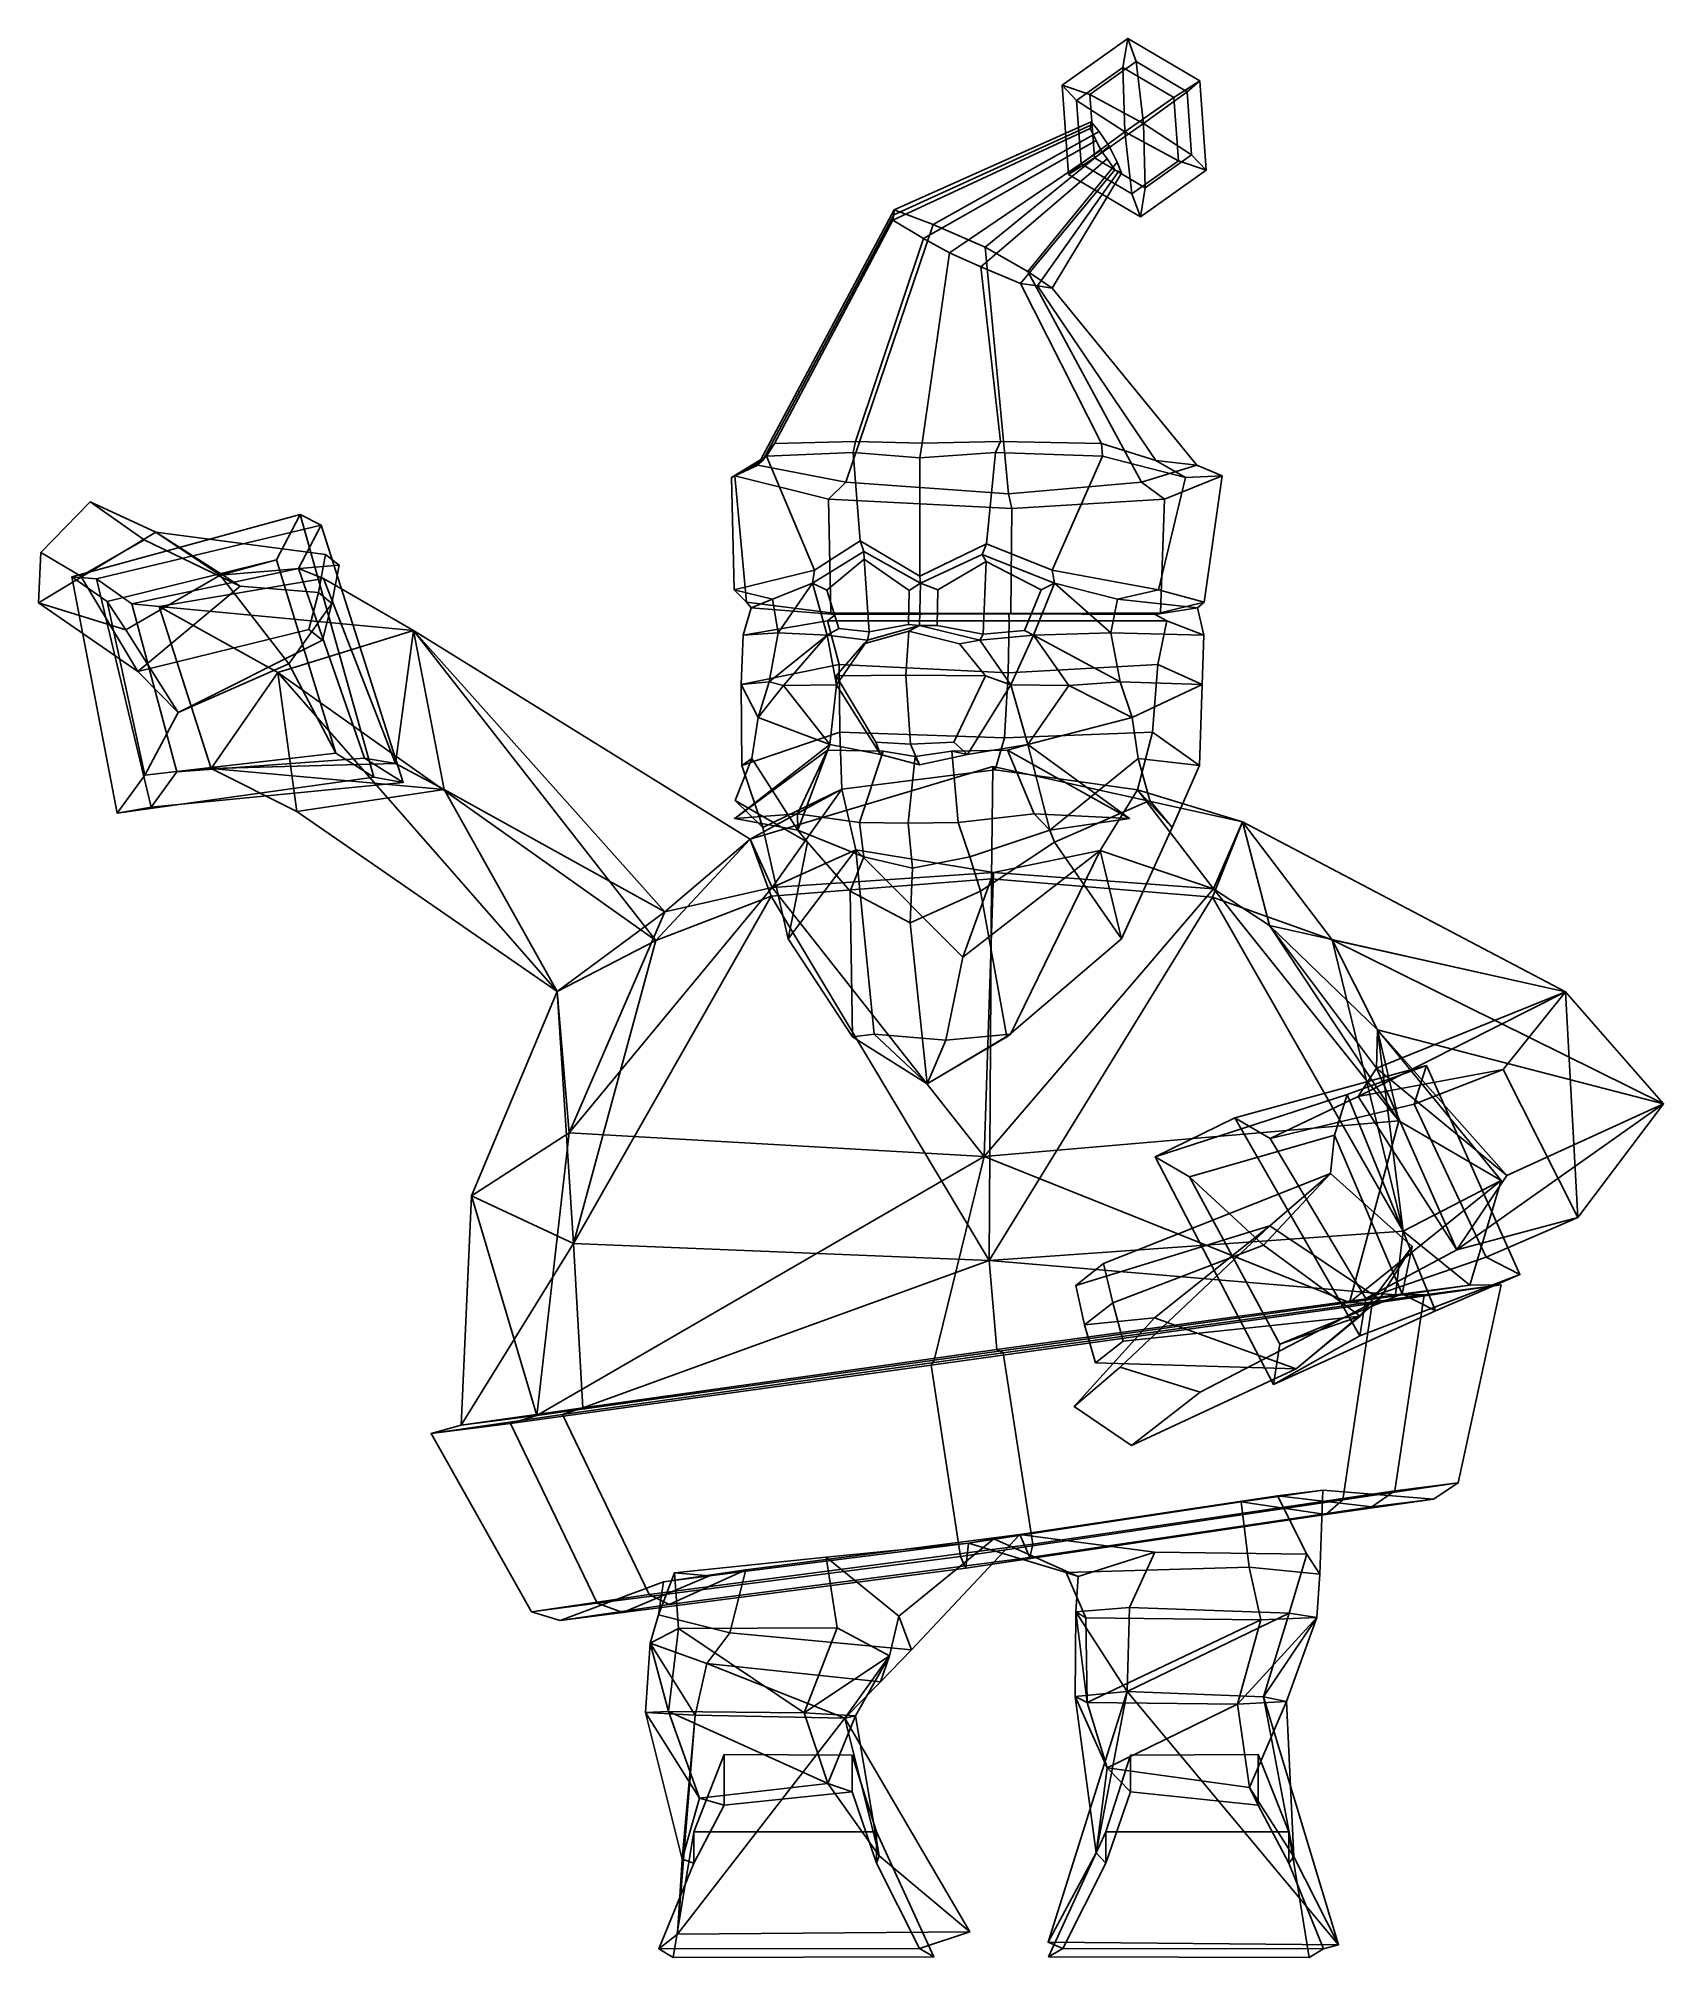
# Model space of a CAD drawing. Extents: x -251 to 174, y -153 to 348.
import ezdxf

# ---------------------------------------------------------------- set-up
doc = ezdxf.new("R2010")
doc.units = 0

msp = doc.modelspace()

# ---------------------------------------------------------------- linework, layer by layer
for p in [(-68.885201, 144.288254, 84.711647), (34.147015, 144.288254, 106.362289)]:
    msp.add_point(p)
for points in [[(16.60026, 335.688568, 54.232018), (20.367523, 331.656921, 68.782089), (32.472191, 340.27594, 70.689133), (33.718914, 347.877747, 56.928993)], [(16.60026, 335.688568, 54.232018), (33.718914, 347.877747, 56.928993), (35.939133, 341.829742, 42.638439), (23.834465, 333.210693, 40.731392)], [(32.472191, 340.27594, 70.689133), (45.752136, 332.418335, 71.955933), (52.499546, 336.76535, 58.720512), (33.718914, 347.877747, 56.928993)], [(35.939133, 341.829742, 42.638439), (33.718914, 347.877747, 56.928993), (52.499546, 336.76535, 58.720512), (49.219082, 333.972107, 43.905239)], [(23.834465, 333.210693, 40.731392), (35.939133, 341.829742, 42.638439), (37.83239, 325.674896, 36.188686)], [(37.83239, 325.674896, 36.188686), (35.939133, 341.829742, 42.638439), (49.219082, 333.972107, 43.905239)], [(18.262318, 312.387024, 53.326569), (21.542753, 315.180237, 68.141838), (20.367523, 331.656921, 68.782089), (16.60026, 335.688568, 54.232018)], [(18.262318, 312.387024, 53.326569), (16.60026, 335.688568, 54.232018), (23.834465, 333.210693, 40.731392), (25.009697, 316.734009, 40.091145)], [(20.367523, 331.656921, 68.782089), (32.92939, 323.477448, 75.858376), (32.472191, 340.27594, 70.689133)], [(32.92939, 323.477448, 75.858376), (45.752136, 332.418335, 71.955933), (32.472191, 340.27594, 70.689133)], [(46.927338, 315.941589, 71.315674), (54.161575, 313.463776, 57.815063), (52.499546, 336.76535, 58.720512), (45.752136, 332.418335, 71.955933)], [(50.394279, 317.495361, 43.264984), (49.219082, 333.972107, 43.905239), (52.499546, 336.76535, 58.720512), (54.161575, 313.463776, 57.815063)], [(21.542753, 315.180237, 68.141838), (32.92939, 323.477448, 75.858376), (20.367523, 331.656921, 68.782089)], [(25.009697, 316.734009, 40.091145), (23.834465, 333.210693, 40.731392), (37.83239, 325.674896, 36.188686)], [(32.92939, 323.477448, 75.858376), (46.927338, 315.941589, 71.315674), (45.752136, 332.418335, 71.955933)], [(37.83239, 325.674896, 36.188686), (49.219082, 333.972107, 43.905239), (50.394279, 317.495361, 43.264984)], [(24.102413, 325.256683, 56.702782), (24.18375, 326.074646, 53.20768), (-27.282274, 303.105438, 38.76656), (-27.31797, 301.8508, 50.221516)], [(24.18375, 326.074646, 53.20768), (26.213503, 323.591064, 49.875671), (-17.099512, 299.306641, 29.203596), (-27.282274, 303.105438, 38.76656)], [(25.009697, 316.734009, 40.091145), (37.83239, 325.674896, 36.188686), (38.289616, 308.876343, 41.357941)], [(38.289616, 308.876343, 41.357941), (37.83239, 325.674896, 36.188686), (50.394279, 317.495361, 43.264984)], [(23.947805, 324.333191, 61.033344), (24.102413, 325.256683, 56.702782), (-27.31797, 301.8508, 50.221516), (-27.641996, 300.433929, 64.377243)], [(25.453449, 321.223785, 63.204411), (23.947805, 324.333191, 61.033344), (-27.641996, 300.433929, 64.377243), (-19.574299, 295.673004, 72.574875)], [(26.728287, 318.742218, 64.488617), (25.453449, 321.223785, 63.204411), (-19.574299, 295.673004, 72.574875), (-12.804711, 291.873779, 77.69101)], [(26.213503, 323.591064, 49.875671), (28.882095, 319.727509, 47.687321), (-3.469166, 293.394836, 23.851627), (-17.099512, 299.306641, 29.203596)], [(21.542753, 315.180237, 68.141838), (34.82267, 307.32254, 69.40863), (32.92939, 323.477448, 75.858376)], [(34.82267, 307.32254, 69.40863), (46.927338, 315.941589, 71.315674), (32.92939, 323.477448, 75.858376)], [(26.728287, 318.742218, 64.488617), (-12.804711, 291.873779, 77.69101), (-4.676952, 288.295868, 74.974411), (28.316483, 316.404053, 63.328506)], [(28.316483, 316.404053, 63.328506), (-4.676952, 288.295868, 74.974411), (5.717985, 283.914124, 69.750587), (30.359058, 313.540253, 61.311234)], [(30.963217, 315.595215, 50.081543), (7.614894, 287.068115, 33.184387), (-3.469166, 293.394836, 23.851627), (28.882095, 319.727509, 47.687321)], [(32.121017, 312.712738, 53.551716), (14.018085, 282.653564, 45.418877), (7.614894, 287.068115, 33.184387), (30.963217, 315.595215, 50.081543)], [(18.262318, 312.387024, 53.326569), (25.009697, 316.734009, 40.091145), (38.289616, 308.876343, 41.357941), (37.042923, 301.274597, 55.118084)], [(37.042923, 301.274597, 55.118084), (54.161575, 313.463776, 57.815063), (46.927338, 315.941589, 71.315674), (34.82267, 307.32254, 69.40863)], [(37.042923, 301.274597, 55.118084), (38.289616, 308.876343, 41.357941), (50.394279, 317.495361, 43.264984), (54.161575, 313.463776, 57.815063)], [(30.359058, 313.540253, 61.311234), (5.717985, 283.914124, 69.750587), (10.187278, 283.278229, 56.262554), (31.310318, 313.12262, 57.015202)], [(31.310318, 313.12262, 57.015202), (10.187278, 283.278229, 56.262554), (14.018085, 282.653564, 45.418877), (32.121017, 312.712738, 53.551716)], [(18.262318, 312.387024, 53.326569), (37.042923, 301.274597, 55.118084), (34.82267, 307.32254, 69.40863), (21.542753, 315.180237, 68.141838)], [(-39.903584, 232.039337, 9.385427), (-62.885845, 236.464981, 25.727177), (-27.282274, 303.105438, 38.76656), (-17.099512, 299.306641, 29.203596)], [(-62.885845, 236.464981, 25.727177), (-61.548069, 237.739258, 49.138252), (-27.31797, 301.8508, 50.221516), (-27.282274, 303.105438, 38.76656)], [(-61.548069, 237.739258, 49.138252), (-58.521019, 242.166031, 77.668503), (-27.641996, 300.433929, 64.377243), (-27.31797, 301.8508, 50.221516)], [(-58.521019, 242.166031, 77.668503), (-37.363564, 242.653656, 95.050522), (-19.574299, 295.673004, 72.574875), (-27.641996, 300.433929, 64.377243)], [(2.560421, 229.04715, -0.962865), (-39.903584, 232.039337, 9.385427), (-17.099512, 299.306641, 29.203596), (-3.469166, 293.394836, 23.851627)], [(-19.94198, 242.279831, 106.122742), (-12.804711, 291.873779, 77.69101), (-19.574299, 295.673004, 72.574875), (-37.363564, 242.653656, 95.050522)], [(-19.94198, 242.279831, 106.122742), (0.462636, 242.653656, 102.999115), (-4.676952, 288.295868, 74.974411), (-12.804711, 291.873779, 77.69101)], [(2.560421, 229.04715, -0.962865), (-3.469166, 293.394836, 23.851627), (7.614894, 287.068115, 33.184387), (37.267727, 232.039337, 25.601797)], [(26.826836, 242.166031, 95.603043), (5.717985, 283.914124, 69.750587), (-4.676952, 288.295868, 74.974411), (0.462636, 242.653656, 102.999115)], [(37.267727, 232.039337, 25.601797), (7.614894, 287.068115, 33.184387), (14.018085, 282.653564, 45.418877), (51.728695, 236.464981, 49.811668)], [(41.081192, 237.739258, 70.704224), (10.187278, 283.278229, 56.262554), (5.717985, 283.914124, 69.750587), (26.826836, 242.166031, 95.603043)], [(51.728695, 236.464981, 49.811668), (14.018085, 282.653564, 45.418877), (10.187278, 283.278229, 56.262554), (41.081192, 237.739258, 70.704224)], [(-60.580658, 238.872757, 81.569801), (-58.521019, 242.166031, 77.668503), (-61.548069, 237.739258, 49.138252), (-69.68602, 233.297241, 48.453224)], [(-37.930912, 239.779175, 99.596313), (-37.363564, 242.653656, 95.050522), (-58.521019, 242.166031, 77.668503), (-60.580658, 238.872757, 81.569801)], [(-20.598272, 238.388077, 109.245926), (-19.94198, 242.279831, 106.122742), (-37.363564, 242.653656, 95.050522), (-37.930912, 239.779175, 99.596313)], [(-20.598272, 238.388077, 109.245926), (-0.847666, 239.779175, 107.388802), (0.462636, 242.653656, 102.999115), (-19.94198, 242.279831, 106.122742)], [(-0.847666, 239.779175, 107.388802), (27.142014, 238.872757, 100.00338), (26.826836, 242.166031, 95.603043), (0.462636, 242.653656, 102.999115)], [(27.142014, 238.872757, 100.00338), (48.806557, 233.297241, 73.352623), (41.081192, 237.739258, 70.704224), (26.826836, 242.166031, 95.603043)], [(-48.026466, 209.125778, 87.875732), (-60.580658, 238.872757, 81.569801), (-69.68602, 233.297241, 48.453224), (-69.001564, 203.964401, 64.416466)], [(-69.68602, 233.297241, 48.453224), (-61.548069, 237.739258, 49.138252), (-62.885845, 236.464981, 25.727177), (-68.814362, 233.682846, 22.81164)], [(-68.814362, 233.682846, 22.81164), (-62.885845, 236.464981, 25.727177), (-39.903584, 232.039337, 9.385427), (-44.418079, 227.651337, 4.612117)], [(-36.122917, 216.790405, 102.185448), (-37.930912, 239.779175, 99.596313), (-60.580658, 238.872757, 81.569801), (-48.026466, 209.125778, 87.875732)], [(-20.523211, 207.539749, 108.888733), (-20.598272, 238.388077, 109.245926), (-37.930912, 239.779175, 99.596313), (-36.122917, 216.790405, 102.185448)], [(-20.523211, 207.539749, 108.888733), (-3.158054, 215.929977, 109.107872), (-0.847666, 239.779175, 107.388802), (-20.598272, 238.388077, 109.245926)], [(-3.158054, 215.929977, 109.107872), (13.944991, 209.125778, 100.898094), (27.142014, 238.872757, 100.00338), (-0.847666, 239.779175, 107.388802)], [(13.944991, 209.125778, 100.898094), (41.754856, 203.964401, 87.690239), (48.806557, 233.297241, 73.352623), (27.142014, 238.872757, 100.00338)], [(58.329281, 233.682846, 49.528931), (43.32164, 227.651337, 23.049278), (37.267727, 232.039337, 25.601797), (51.728695, 236.464981, 49.811668)], [(48.806557, 233.297241, 73.352623), (58.329281, 233.682846, 49.528931), (51.728695, 236.464981, 49.811668), (41.081192, 237.739258, 70.704224)], [(-69.001564, 203.964401, 64.416466), (-69.68602, 233.297241, 48.453224), (-68.814362, 233.682846, 22.81164), (-65.793213, 200.77388, 27.428215)], [(-65.793213, 200.77388, 27.428215), (-68.814362, 233.682846, 22.81164), (-44.418079, 227.651337, 4.612117), (-43.802486, 197.981216, 5.93472)], [(-44.418079, 227.651337, 4.612117), (-39.903584, 232.039337, 9.385427), (2.560421, 229.04715, -0.962865), (3.478807, 225.216034, -5.333326)], [(43.32164, 227.651337, 23.049278), (3.478807, 225.216034, -5.333326), (2.560421, 229.04715, -0.962865), (37.267727, 232.039337, 25.601797)], [(41.754856, 203.964401, 87.690239), (53.705505, 200.77388, 52.53904), (58.329281, 233.682846, 49.528931), (48.806557, 233.297241, 73.352623)], [(53.705505, 200.77388, 52.53904), (42.225777, 197.981216, 24.012243), (43.32164, 227.651337, 23.049278), (58.329281, 233.682846, 49.528931)], [(-249.99025, 213.714417, 196.077484), (-237.122879, 226.944199, 207.235046), (-220.018188, 219.050919, 147.768066), (-250.663239, 200.60878, 142.617752)], [(-239.597839, 207.504974, 213.576706), (-223.058472, 216.996857, 215.990356), (-237.122879, 226.944199, 207.235046), (-249.99025, 213.714417, 196.077484)], [(-223.058472, 216.996857, 215.990356), (-198.00856, 204.940826, 175.283005), (-220.018188, 219.050919, 147.768066), (-237.122879, 226.944199, 207.235046)], [(-43.802486, 197.981216, 5.93472), (-44.418079, 227.651337, 4.612117), (3.478807, 225.216034, -5.333326), (3.182171, 197.77095, -3.921686)], [(42.225777, 197.981216, 24.012243), (3.182171, 197.77095, -3.921686), (3.478807, 225.216034, -5.333326), (43.32164, 227.651337, 23.049278)], [(-241.904297, 207.381897, 129.790192), (-182.288712, 223.604858, 140.896866), (-176.842255, 220.822098, 108.68821), (-235.528549, 206.849197, 96.879097)], [(-241.904297, 207.381897, 129.790192), (-232.736069, 200.954971, 131.930222), (-188.534805, 211.77916, 139.994461), (-182.288712, 223.604858, 140.896866)], [(-235.528549, 206.849197, 96.879097), (-176.842255, 220.822098, 108.68821), (-182.737366, 209.491104, 107.842323), (-226.244904, 200.292496, 99.047775)], [(-163.073944, 155.092224, 148.088837), (-182.288712, 223.604858, 140.896866), (-188.534805, 211.77916, 139.994461), (-173.016113, 161.341599, 145.792847)], [(-155.410233, 153.705215, 115.476723), (-165.54921, 160.03186, 113.136887), (-182.737366, 209.491104, 107.842323), (-176.842255, 220.822098, 108.68821)], [(-155.410233, 153.705215, 115.476723), (-176.842255, 220.822098, 108.68821), (-182.288712, 223.604858, 140.896866), (-163.073944, 155.092224, 148.088837)], [(-250.663239, 200.60878, 142.617752), (-220.018188, 219.050919, 147.768066), (-203.229614, 207.82457, 123.616676), (-227.813248, 193.551941, 120.468842)], [(-239.597839, 207.504974, 213.576706), (-224.742737, 182.685913, 158.045807), (-198.00856, 204.940826, 175.283005), (-223.058472, 216.996857, 215.990356)], [(-175.701981, 213.199554, 180.950134), (-172.109634, 210.388748, 170.187088), (-203.229614, 207.82457, 123.616676), (-220.018188, 219.050919, 147.768066)], [(-177.56076, 203.230194, 183.618561), (-175.701981, 213.199554, 180.950134), (-220.018188, 219.050919, 147.768066), (-198.00856, 204.940826, 175.283005)], [(-36.122917, 216.790405, 102.185448), (-48.026466, 209.125778, 87.875732), (-48.605999, 205.736954, 87.369194), (-35.168003, 213.96315, 102.683731)], [(-20.523211, 207.539749, 108.888733), (-36.122917, 216.790405, 102.185448), (-35.168003, 213.96315, 102.683731), (-20.35272, 205.662903, 107.814117)], [(-20.523211, 207.539749, 108.888733), (-20.35272, 205.662903, 107.814117), (-4.327537, 213.15976, 109.160065), (-3.158054, 215.929977, 109.107872)], [(-3.158054, 215.929977, 109.107872), (-4.327537, 213.15976, 109.160065), (14.597737, 205.736954, 100.650497), (13.944991, 209.125778, 100.898094)], [(-239.597839, 207.504974, 213.576706), (-249.99025, 213.714417, 196.077484), (-250.663239, 200.60878, 142.617752), (-224.742737, 182.685913, 158.045807)], [(-227.813248, 193.551941, 120.468842), (-203.229614, 207.82457, 123.616676), (-188.534805, 211.77916, 139.994461), (-232.736069, 200.954971, 131.930222)], [(-185.259842, 184.627213, 134.23317), (-173.016113, 161.341599, 145.792847), (-188.534805, 211.77916, 139.994461), (-203.229614, 207.82457, 123.616676)], [(-174.074936, 200.415665, 172.79924), (-185.259842, 184.627213, 134.23317), (-203.229614, 207.82457, 123.616676), (-172.109634, 210.388748, 170.187088)], [(-177.56076, 203.230194, 183.618561), (-174.074936, 200.415665, 172.79924), (-172.109634, 210.388748, 170.187088), (-175.701981, 213.199554, 180.950134)], [(-35.087959, 212.005417, 100.426788), (-35.168003, 213.96315, 102.683731), (-48.605999, 205.736954, 87.369194), (-44.861164, 203.875641, 88.176247)], [(-33.795559, 192.964401, 98.703468), (-35.087959, 212.005417, 100.426788), (-44.861164, 203.875641, 88.176247), (-41.740864, 193.90303, 91.771599)], [(-35.087959, 212.005417, 100.426788), (-23.383511, 203.815704, 104.524185), (-20.35272, 205.662903, 107.814117), (-35.168003, 213.96315, 102.683731)], [(-23.383511, 203.815704, 104.524185), (-35.087959, 212.005417, 100.426788), (-33.795559, 192.964401, 98.703468), (-23.549593, 194.901428, 105.314545)], [(-3.228656, 211.327026, 106.909927), (-4.327537, 213.15976, 109.160065), (-20.35272, 205.662903, 107.814117), (-15.869341, 203.931366, 106.290306)], [(-15.869341, 203.931366, 106.290306), (-16.076239, 194.637573, 107.27491), (-4.042614, 192.36908, 104.300507), (-3.228656, 211.327026, 106.909927)], [(-3.228656, 211.327026, 106.909927), (11.109548, 204.004852, 97.34874), (14.597737, 205.736954, 100.650497), (-4.327537, 213.15976, 109.160065)], [(-4.042614, 192.36908, 104.300507), (6.73774, 193.373718, 100.068336), (11.109548, 204.004852, 97.34874), (-3.228656, 211.327026, 106.909927)], [(-221.181656, 147.268127, 101.925743), (-230.107834, 145.690384, 135.304352), (-241.904297, 207.381897, 129.790192), (-235.528549, 206.849197, 96.879097)], [(-230.107834, 145.690384, 135.304352), (-222.87706, 155.63562, 136.477432), (-232.736069, 200.954971, 131.930222), (-241.904297, 207.381897, 129.790192)], [(-221.181656, 147.268127, 101.925743), (-235.528549, 206.849197, 96.879097), (-226.244904, 200.292496, 99.047775), (-214.475311, 156.467789, 103.014587)], [(-226.244904, 200.292496, 99.047775), (-182.737366, 209.491104, 107.842323), (-176.259842, 206.934494, 71.918167), (-219.165771, 199.569901, 63.186707)], [(-219.165771, 199.569901, 63.186707), (-176.259842, 206.934494, 71.918167), (-152.708481, 193.38707, 26.073833)], [(-176.259842, 206.934494, 71.918167), (-182.737366, 209.491104, 107.842323), (-165.54921, 160.03186, 113.136887), (-157.405945, 158.603439, 77.52282)], [(-157.405945, 158.603439, 77.52282), (-152.708481, 193.38707, 26.073833), (-176.259842, 206.934494, 71.918167)], [(-58.998161, 201.552902, 67.982437), (-48.605999, 205.736954, 87.369194), (-48.026466, 209.125778, 87.875732), (-69.001564, 203.964401, 64.416466)], [(-57.500027, 192.745911, 68.912224), (-48.605999, 205.736954, 87.369194), (-58.998161, 201.552902, 67.982437)], [(-44.758251, 192.099197, 92.163612), (-48.605999, 205.736954, 87.369194), (-57.500027, 192.745911, 68.912224)], [(-41.740864, 193.90303, 91.771599), (-44.861164, 203.875641, 88.176247), (-48.605999, 205.736954, 87.369194), (-44.758251, 192.099197, 92.163612)], [(-23.549593, 194.901428, 105.314545), (-20.6649, 194.643753, 109.233925), (-20.35272, 205.662903, 107.814117), (-23.383511, 203.815704, 104.524185)], [(-16.076239, 194.637573, 107.27491), (-15.869341, 203.931366, 106.290306), (-20.35272, 205.662903, 107.814117), (-20.6649, 194.643753, 109.233925)], [(6.73774, 193.373718, 100.068336), (9.12528, 192.099197, 103.486412), (14.597737, 205.736954, 100.650497), (11.109548, 204.004852, 97.34874)], [(9.12528, 192.099197, 103.486412), (29.284111, 192.745911, 87.148582), (14.597737, 205.736954, 100.650497)], [(31.056265, 201.552902, 86.905991), (41.754856, 203.964401, 87.690239), (13.944991, 209.125778, 100.898094), (14.597737, 205.736954, 100.650497)], [(29.284111, 192.745911, 87.148582), (31.056265, 201.552902, 86.905991), (14.597737, 205.736954, 100.650497)], [(-224.742737, 182.685913, 158.045807), (-250.663239, 200.60878, 142.617752), (-227.813248, 193.551941, 120.468842), (-214.12706, 171.935776, 129.662796)], [(-214.12706, 171.935776, 129.662796), (-227.813248, 193.551941, 120.468842), (-232.736069, 200.954971, 131.930222), (-222.87706, 155.63562, 136.477432)], [(-180.055786, 193.616898, 185.991074), (-177.56076, 203.230194, 183.618561), (-198.00856, 204.940826, 175.283005), (-224.742737, 182.685913, 158.045807)], [(-176.462692, 190.797516, 175.191299), (-214.12706, 171.935776, 129.662796), (-185.259842, 184.627213, 134.23317), (-174.074936, 200.415665, 172.79924)], [(-180.055786, 193.616898, 185.991074), (-176.462692, 190.797516, 175.191299), (-174.074936, 200.415665, 172.79924), (-177.56076, 203.230194, 183.618561)], [(-69.001564, 203.964401, 64.416466), (-65.793213, 200.77388, 27.428215), (-64.563927, 199.226501, 28.809298), (-58.998161, 201.552902, 67.982437)], [(-58.998161, 201.552902, 67.982437), (-64.563927, 199.226501, 28.809298), (-66.717087, 192.128128, 29.5336), (-57.500027, 192.745911, 68.912224)], [(-65.793213, 200.77388, 27.428215), (-43.802486, 197.981216, 5.93472), (-42.596466, 197.528778, 6.336473), (-64.563927, 199.226501, 28.809298)], [(31.056265, 201.552902, 86.905991), (29.284111, 192.745911, 87.148582), (53.571365, 192.128128, 54.810375), (51.918343, 199.226501, 53.286263)], [(41.754856, 203.964401, 87.690239), (31.056265, 201.552902, 86.905991), (51.918343, 199.226501, 53.286263), (53.705505, 200.77388, 52.53904)], [(53.705505, 200.77388, 52.53904), (51.918343, 199.226501, 53.286263), (40.854088, 197.528778, 23.87233), (42.225777, 197.981216, 24.012243)], [(-205.554413, 157.351456, 67.484093), (-214.475311, 156.467789, 103.014587), (-226.244904, 200.292496, 99.047775), (-219.165771, 199.569901, 63.186707)], [(-219.165771, 199.569901, 63.186707), (-152.708481, 193.38707, 26.073833), (-188.142914, 182.398254, 2.842585)], [(-205.554413, 157.351456, 67.484093), (-219.165771, 199.569901, 63.186707), (-188.142914, 182.398254, 2.842585)], [(-67.178268, 179.223236, 31.621109), (-66.717087, 192.128128, 29.5336), (-44.68734, 195.871887, 3.368908), (-41.647038, 184.448059, 2.411558)], [(-66.717087, 192.128128, 29.5336), (-64.563927, 199.226501, 28.809298), (-42.596466, 197.528778, 6.336473), (-44.68734, 195.871887, 3.368908)], [(-44.68734, 195.871887, 3.368908), (-42.596466, 197.528778, 6.336473), (2.677992, 197.685959, -1.785644), (2.763051, 195.874313, -2.256249)], [(-41.647038, 184.448059, 2.411558), (-44.68734, 195.871887, 3.368908), (2.763051, 195.874313, -2.256249), (2.47396, 182.306244, -0.880545)], [(-43.802486, 197.981216, 5.93472), (3.182171, 197.77095, -3.921686), (2.677992, 197.685959, -1.785644), (-42.596466, 197.528778, 6.336473)], [(41.538235, 184.448059, 19.89167), (2.47396, 182.306244, -0.880545), (2.763051, 195.874313, -2.256249), (43.936058, 195.871887, 21.991758)], [(42.225777, 197.981216, 24.012243), (40.854088, 197.528778, 23.87233), (2.677992, 197.685959, -1.785644), (3.182171, 197.77095, -3.921686)], [(43.936058, 195.871887, 21.991758), (2.763051, 195.874313, -2.256249), (2.677992, 197.685959, -1.785644), (40.854088, 197.528778, 23.87233)], [(53.571365, 192.128128, 54.810375), (43.936058, 195.871887, 21.991758), (40.854088, 197.528778, 23.87233), (51.918343, 199.226501, 53.286263)], [(53.153336, 179.223236, 56.906956), (41.538235, 184.448059, 19.89167), (43.936058, 195.871887, 21.991758), (53.571365, 192.128128, 54.810375)], [(-180.055786, 193.616898, 185.991074), (-224.742737, 182.685913, 158.045807), (-214.12706, 171.935776, 129.662796), (-176.462692, 190.797516, 175.191299)], [(-89.472061, 112.4664, -41.217873), (-188.142914, 182.398254, 2.842585), (-152.708481, 193.38707, 26.073833)], [(-157.405945, 158.603439, 77.52282), (-144.688171, 151.888489, 56.458202), (-152.708481, 193.38707, 26.073833)], [(-87.108925, 119.967316, 33.907375), (-64.87886, 138.861862, -21.617037), (-152.708481, 193.38707, 26.073833)], [(-87.108925, 119.967316, 33.907375), (-152.708481, 193.38707, 26.073833), (-144.688171, 151.888489, 56.458202)], [(-89.472061, 112.4664, -41.217873), (-152.708481, 193.38707, 26.073833), (-64.87886, 138.861862, -21.617037)], [(-57.500027, 192.745911, 68.912224), (-66.717087, 192.128128, 29.5336), (-67.178268, 179.223236, 31.621109), (-59.873589, 179.945206, 68.188202)], [(-59.873589, 179.945206, 68.188202), (-44.758251, 192.099197, 92.163612), (-57.500027, 192.745911, 68.912224)], [(-56.133587, 179.031647, 92.988731), (-44.758251, 192.099197, 92.163612), (-59.873589, 179.945206, 68.188202)], [(-56.133587, 179.031647, 92.988731), (-42.270725, 179.166458, 99.041306), (-44.758251, 192.099197, 92.163612)], [(-33.795559, 192.964401, 98.703468), (-41.740864, 193.90303, 91.771599), (-44.758251, 192.099197, 92.163612), (-34.217751, 190.816147, 100.874535)], [(-42.270725, 179.166458, 99.041306), (-34.217751, 190.816147, 100.874535), (-44.758251, 192.099197, 92.163612)], [(-24.250538, 181.648529, 127.569313), (-23.403324, 193.217377, 123.537544), (-35.172298, 189.878647, 117.409065), (-42.422512, 181.503021, 117.078979)], [(-42.422512, 181.503021, 117.078979), (-35.172298, 189.878647, 117.409065), (-34.217751, 190.816147, 100.874535), (-42.270725, 179.166458, 99.041306)], [(-23.403324, 193.217377, 123.537544), (-20.6649, 194.643753, 109.233925), (-34.217751, 190.816147, 100.874535), (-35.172298, 189.878647, 117.409065)], [(-33.795559, 192.964401, 98.703468), (-34.217751, 190.816147, 100.874535), (-20.6649, 194.643753, 109.233925), (-23.549593, 194.901428, 105.314545)], [(-24.250538, 181.648529, 127.569313), (-3.393203, 181.503021, 125.280396), (-10.16306, 189.878647, 122.664375), (-23.403324, 193.217377, 123.537544)], [(-23.403324, 193.217377, 123.537544), (-10.16306, 189.878647, 122.664375), (-4.893706, 190.816147, 107.03653), (-20.6649, 194.643753, 109.233925)], [(-4.042614, 192.36908, 104.300507), (-16.076239, 194.637573, 107.27491), (-20.6649, 194.643753, 109.233925), (-4.893706, 190.816147, 107.03653)], [(-3.393203, 181.503021, 125.280396), (3.216028, 179.166458, 108.599655), (-4.893706, 190.816147, 107.03653), (-10.16306, 189.878647, 122.664375)], [(-4.042614, 192.36908, 104.300507), (-4.893706, 190.816147, 107.03653), (9.12528, 192.099197, 103.486412), (6.73774, 193.373718, 100.068336)], [(3.216028, 179.166458, 108.599655), (9.12528, 192.099197, 103.486412), (-4.893706, 190.816147, 107.03653)], [(18.342533, 179.031647, 108.638748), (9.12528, 192.099197, 103.486412), (3.216028, 179.166458, 108.599655)], [(31.748343, 179.945206, 87.441147), (29.284111, 192.745911, 87.148582), (9.12528, 192.099197, 103.486412)], [(18.342533, 179.031647, 108.638748), (31.748343, 179.945206, 87.441147), (9.12528, 192.099197, 103.486412)], [(29.284111, 192.745911, 87.148582), (31.748343, 179.945206, 87.441147), (53.153336, 179.223236, 56.906956), (53.571365, 192.128128, 54.810375)], [(-214.12706, 171.935776, 129.662796), (-222.87706, 155.63562, 136.477432), (-173.016113, 161.341599, 145.792847), (-185.259842, 184.627213, 134.23317)], [(-205.554413, 157.351456, 67.484093), (-188.142914, 182.398254, 2.842585), (-183.225784, 146.125473, 27.657612)], [(-115.228775, 99.149605, -1.764535), (-188.142914, 182.398254, 2.842585), (-89.472061, 112.4664, -41.217873)], [(-183.225784, 146.125473, 27.657612), (-188.142914, 182.398254, 2.842585), (-115.228775, 99.149605, -1.764535)], [(-67.006859, 158.152084, 32.953293), (-67.178268, 179.223236, 31.621109), (-41.647038, 184.448059, 2.411558), (-41.448647, 166.854721, 5.369524)], [(-22.970608, 163.646805, 121.47831), (-24.250538, 181.648529, 127.569313), (-42.422512, 181.503021, 117.078979), (-32.061077, 164.182419, 114.161095)], [(-32.061077, 164.182419, 114.161095), (-42.422512, 181.503021, 117.078979), (-42.270725, 179.166458, 99.041306), (-30.814943, 161.003052, 101.093544)], [(-41.448647, 166.854721, 5.369524), (-41.647038, 184.448059, 2.411558), (2.47396, 182.306244, -0.880545), (1.569927, 165.318695, 3.421622)], [(-22.970608, 163.646805, 121.47831), (-11.703842, 164.182419, 118.43885), (-3.393203, 181.503021, 125.280396), (-24.250538, 181.648529, 127.569313)], [(-11.703842, 164.182419, 118.43885), (-8.096862, 161.003052, 105.867401), (3.216028, 179.166458, 108.599655), (-3.393203, 181.503021, 125.280396)], [(40.166046, 166.854721, 22.5196), (1.569927, 165.318695, 3.421622), (2.47396, 182.306244, -0.880545), (41.538235, 184.448059, 19.89167)], [(52.46022, 158.152084, 58.057472), (40.166046, 166.854721, 22.5196), (41.538235, 184.448059, 19.89167), (53.153336, 179.223236, 56.906956)], [(-59.873589, 179.945206, 68.188202), (-67.178268, 179.223236, 31.621109), (-62.784962, 170.641037, 66.950432)], [(-64.401291, 159.958664, 66.738152), (-62.784962, 170.641037, 66.950432), (-67.178268, 179.223236, 31.621109), (-67.006859, 158.152084, 32.953293)], [(-62.784962, 170.641037, 66.950432), (-56.133587, 179.031647, 92.988731), (-59.873589, 179.945206, 68.188202)], [(-44.079002, 163.593185, 92.214119), (-56.133587, 179.031647, 92.988731), (-62.784962, 170.641037, 66.950432)], [(-44.079002, 163.593185, 92.214119), (-42.270725, 179.166458, 99.041306), (-56.133587, 179.031647, 92.988731)], [(-30.814943, 161.003052, 101.093544), (-42.270725, 179.166458, 99.041306), (-44.079002, 163.593185, 92.214119)], [(-8.096862, 161.003052, 105.867401), (7.619287, 163.593185, 103.077713), (3.216028, 179.166458, 108.599655)], [(7.619287, 163.593185, 103.077713), (18.342533, 179.031647, 108.638748), (3.216028, 179.166458, 108.599655)], [(7.619287, 163.593185, 103.077713), (34.911674, 170.641037, 87.479889), (18.342533, 179.031647, 108.638748)], [(34.911674, 170.641037, 87.479889), (31.748343, 179.945206, 87.441147), (18.342533, 179.031647, 108.638748)], [(31.748343, 179.945206, 87.441147), (34.911674, 170.641037, 87.479889), (53.153336, 179.223236, 56.906956)], [(36.476738, 159.958664, 87.936134), (52.46022, 158.152084, 58.057472), (53.153336, 179.223236, 56.906956), (34.911674, 170.641037, 87.479889)], [(-64.401291, 159.958664, 66.738152), (-52.409637, 141.254669, 96.869667), (-44.079002, 163.593185, 92.214119), (-62.784962, 170.641037, 66.950432)], [(36.476738, 159.958664, 87.936134), (34.911674, 170.641037, 87.479889), (7.619287, 163.593185, 103.077713), (13.371485, 141.254669, 110.692566)], [(-61.57539, 141.897568, 38.257587), (-67.006859, 158.152084, 32.953293), (-41.448647, 166.854721, 5.369524), (-40.920048, 151.909851, 10.519387)], [(-40.920048, 151.909851, 10.519387), (-41.448647, 166.854721, 5.369524), (1.569927, 165.318695, 3.421622), (-0.929868, 156.988342, -6.382339)], [(36.240299, 151.775574, 16.216881), (-0.929868, 156.988342, -6.382339), (1.569927, 165.318695, 3.421622), (40.166046, 166.854721, 22.5196)], [(45.353172, 141.897568, 60.726986), (36.240299, 151.775574, 16.216881), (40.166046, 166.854721, 22.5196), (52.46022, 158.152084, 58.057472)], [(-230.107834, 145.690384, 135.304352), (-163.073944, 155.092224, 148.088837), (-173.016113, 161.341599, 145.792847), (-222.87706, 155.63562, 136.477432)], [(-44.647808, 162.135315, 106.568405), (-44.079002, 163.593185, 92.214119), (-68.885201, 144.288254, 84.711647)], [(-68.885201, 144.288254, 84.711647), (-44.079002, 163.593185, 92.214119), (-52.409637, 141.254669, 96.869667)], [(-52.535263, 145.462173, 107.2976), (-44.647808, 162.135315, 106.568405), (-68.885201, 144.288254, 84.711647)], [(-30.112228, 161.878403, 109.742584), (-44.647808, 162.135315, 106.568405), (-52.535263, 145.462173, 107.2976), (-36.294228, 143.277603, 119.664276)], [(-44.647808, 162.135315, 106.568405), (-30.112228, 161.878403, 109.742584), (-30.814943, 161.003052, 101.093544), (-44.079002, 163.593185, 92.214119)], [(-36.294228, 143.277603, 119.664276), (-23.567049, 143.075333, 123.044823), (-21.737444, 160.482864, 114.337997), (-30.112228, 161.878403, 109.742584)], [(-22.970608, 163.646805, 121.47831), (-32.061077, 164.182419, 114.161095), (-30.814943, 161.003052, 101.093544), (-20.685173, 158.249634, 109.330399)], [(-21.737444, 160.482864, 114.337997), (-20.685173, 158.249634, 109.330399), (-30.814943, 161.003052, 101.093544), (-30.112228, 161.878403, 109.742584)], [(-10.555659, 143.277603, 125.072845), (-12.22135, 161.878403, 113.502083), (-21.737444, 160.482864, 114.337997), (-23.567049, 143.075333, 123.044823)], [(-22.970608, 163.646805, 121.47831), (-20.685173, 158.249634, 109.330399), (-8.096862, 161.003052, 105.867401), (-11.703842, 164.182419, 118.43885)], [(-21.737444, 160.482864, 114.337997), (-12.22135, 161.878403, 113.502083), (-8.096862, 161.003052, 105.867401), (-20.685173, 158.249634, 109.330399)], [(2.362433, 162.135315, 116.446884), (7.619287, 163.593185, 103.077713), (-8.096862, 161.003052, 105.867401), (-12.22135, 161.878403, 113.502083)], [(-12.22135, 161.878403, 113.502083), (-10.555659, 143.277603, 125.072845), (9.289283, 145.462173, 120.289078), (2.362433, 162.135315, 116.446884)], [(2.362433, 162.135315, 116.446884), (34.147015, 144.288254, 106.362289), (7.619287, 163.593185, 103.077713)], [(9.289283, 145.462173, 120.289078), (34.147015, 144.288254, 106.362289), (2.362433, 162.135315, 116.446884)], [(34.147015, 144.288254, 106.362289), (13.371485, 141.254669, 110.692566), (7.619287, 163.593185, 103.077713)], [(-221.181656, 147.268127, 101.925743), (-214.475311, 156.467789, 103.014587), (-165.54921, 160.03186, 113.136887), (-155.410233, 153.705215, 115.476723)], [(-157.405945, 158.603439, 77.52282), (-165.54921, 160.03186, 113.136887), (-214.475311, 156.467789, 103.014587), (-205.554413, 157.351456, 67.484093)], [(-205.554413, 157.351456, 67.484093), (-144.688171, 151.888489, 56.458202), (-157.405945, 158.603439, 77.52282)], [(-205.554413, 157.351456, 67.484093), (-183.225784, 146.125473, 27.657612), (-144.688171, 151.888489, 56.458202)], [(-64.401291, 159.958664, 66.738152), (-68.737663, 148.940704, 69.046944), (-49.853664, 138.15094, 88.069008), (-52.409637, 141.254669, 96.869667)], [(-61.57539, 141.897568, 38.257587), (-68.737663, 148.940704, 69.046944), (-64.401291, 159.958664, 66.738152), (-67.006859, 158.152084, 32.953293)], [(-1.534063, 157.888382, -25.7314), (-1.822662, 128.579041, -61.088802), (-59.351532, 124.044281, -55.469215), (-64.87886, 138.861862, -21.617037)], [(-1.534063, 157.888382, -25.7314), (-64.87886, 138.861862, -21.617037), (-40.920048, 151.909851, 10.519387), (-0.929868, 156.988342, -6.382339)], [(-1.534063, 157.888382, -25.7314), (63.657452, 143.408295, -23.351297), (55.809704, 123.796379, -55.656818), (-1.822662, 128.579041, -61.088802)], [(-0.929868, 156.988342, -6.382339), (36.240299, 151.775574, 16.216881), (63.657452, 143.408295, -23.351297), (-1.534063, 157.888382, -25.7314)], [(36.476738, 159.958664, 87.936134), (13.371485, 141.254669, 110.692566), (14.573924, 138.15094, 101.607483), (39.517067, 148.940704, 91.795021)], [(45.353172, 141.897568, 60.726986), (52.46022, 158.152084, 58.057472), (36.476738, 159.958664, 87.936134), (39.517067, 148.940704, 91.795021)], [(-221.181656, 147.268127, 101.925743), (-155.410233, 153.705215, 115.476723), (-163.073944, 155.092224, 148.088837), (-230.107834, 145.690384, 135.304352)], [(-183.225784, 146.125473, 27.657612), (-115.228775, 99.149605, -1.764535), (-144.688171, 151.888489, 56.458202)], [(-115.228775, 99.149605, -1.764535), (-87.108925, 119.967316, 33.907375), (-144.688171, 151.888489, 56.458202)], [(-64.87886, 138.861862, -21.617037), (-59.07159, 126.246033, 39.406235), (-40.920048, 151.909851, 10.519387)], [(-54.889816, 112.844452, 56.050571), (-61.57539, 141.897568, 38.257587), (-40.920048, 151.909851, 10.519387), (-37.278725, 136.121933, 35.767651)], [(-59.07159, 126.246033, 39.406235), (-37.278725, 136.121933, 35.767651), (-40.920048, 151.909851, 10.519387)], [(32.071438, 112.844452, 74.32415), (26.526325, 135.968964, 42.258026), (36.240299, 151.775574, 16.216881), (45.353172, 141.897568, 60.726986)], [(56.140179, 125.934425, 39.170391), (36.240299, 151.775574, 16.216881), (26.526325, 135.968964, 42.258026)], [(63.657452, 143.408295, -23.351297), (36.240299, 151.775574, 16.216881), (56.140179, 125.934425, 39.170391)], [(-52.409637, 141.254669, 96.869667), (-52.535263, 145.462173, 107.2976), (-68.885201, 144.288254, 84.711647)], [(-49.853664, 138.15094, 88.069008), (-68.737663, 148.940704, 69.046944), (-61.57539, 141.897568, 38.257587), (-54.889816, 112.844452, 56.050571)], [(-36.294228, 143.277603, 119.664276), (-52.535263, 145.462173, 107.2976), (-52.409637, 141.254669, 96.869667), (-35.214642, 134.23909, 109.596237)], [(-10.555659, 143.277603, 125.072845), (-7.491586, 134.23909, 115.421814), (13.371485, 141.254669, 110.692566), (9.289283, 145.462173, 120.289078)], [(13.371485, 141.254669, 110.692566), (34.147015, 144.288254, 106.362289), (9.289283, 145.462173, 120.289078)], [(14.573924, 138.15094, 101.607483), (32.071438, 112.844452, 74.32415), (45.353172, 141.897568, 60.726986), (39.517067, 148.940704, 91.795021)], [(-38.783726, 125.285423, 110.916344), (-35.214642, 134.23909, 109.596237), (-52.409637, 141.254669, 96.869667), (-49.853664, 138.15094, 88.069008)], [(-23.567049, 143.075333, 123.044823), (-36.294228, 143.277603, 119.664276), (-35.214642, 134.23909, 109.596237), (-22.488911, 131.312531, 117.914124)], [(-23.567049, 143.075333, 123.044823), (-22.488911, 131.312531, 117.914124), (-7.491586, 134.23909, 115.421814), (-10.555659, 143.277603, 125.072845)], [(-4.755709, 125.285423, 118.066803), (14.573924, 138.15094, 101.607483), (13.371485, 141.254669, 110.692566), (-7.491586, 134.23909, 115.421814)], [(87.115936, 112.610779, -41.378227), (55.809704, 123.796379, -55.656818), (63.657452, 143.408295, -23.351297)], [(70.746117, 116.317085, 27.752127), (63.657452, 143.408295, -23.351297), (56.140179, 125.934425, 39.170391)], [(70.746117, 116.317085, 27.752127), (147.953568, 99.058075, 62.444485), (63.657452, 143.408295, -23.351297)], [(87.115936, 112.610779, -41.378227), (63.657452, 143.408295, -23.351297), (147.953568, 99.058075, 62.444485)], [(-89.472061, 112.4664, -41.217873), (-64.87886, 138.861862, -21.617037), (-59.351532, 124.044281, -55.469215)], [(-87.108925, 119.967316, 33.907375), (-59.07159, 126.246033, 39.406235), (-64.87886, 138.861862, -21.617037)], [(-1.318071, 130.19043, 42.190147), (-37.278725, 136.121933, 35.767651), (-59.07159, 126.246033, 39.406235)], [(-38.160557, 87.276123, 92.272186), (-38.783726, 125.285423, 110.916344), (-49.853664, 138.15094, 88.069008), (-54.889816, 112.844452, 56.050571)], [(-38.160557, 87.276123, 92.272186), (-54.889816, 112.844452, 56.050571), (-37.278725, 136.121933, 35.767651), (-32.453815, 88.031708, 77.021751)], [(-32.453815, 88.031708, 77.021751), (-37.278725, 136.121933, 35.767651), (-9.301978, 108.099426, 55.159454), (-13.784786, 86.456039, 76.492477)], [(-9.301978, 108.099426, 55.159454), (-37.278725, 136.121933, 35.767651), (-1.318071, 130.19043, 42.190147)], [(3.09221, 88.031708, 84.491211), (-13.784786, 86.456039, 76.492477), (-9.301978, 108.099426, 55.159454), (26.526325, 135.968964, 42.258026)], [(-9.301978, 108.099426, 55.159454), (-1.318071, 130.19043, 42.190147), (26.526325, 135.968964, 42.258026)], [(2.178037, 87.276123, 100.748726), (32.071438, 112.844452, 74.32415), (14.573924, 138.15094, 101.607483), (-4.755709, 125.285423, 118.066803)], [(-1.318071, 130.19043, 42.190147), (56.140179, 125.934425, 39.170391), (26.526325, 135.968964, 42.258026)], [(2.178037, 87.276123, 100.748726), (3.09221, 88.031708, 84.491211), (26.526325, 135.968964, 42.258026), (32.071438, 112.844452, 74.32415)], [(-23.086096, 117.097977, 120.756035), (-22.488911, 131.312531, 117.914124), (-35.214642, 134.23909, 109.596237), (-38.783726, 125.285423, 110.916344)], [(-23.086096, 117.097977, 120.756035), (-4.755709, 125.285423, 118.066803), (-7.491586, 134.23909, 115.421814), (-22.488911, 131.312531, 117.914124)], [(-3.752356, 56.044327, 118.530815), (-59.07159, 126.246033, 39.406235), (-112.077217, 62.209381, 84.525162)], [(-112.077217, 62.209381, 84.525162), (-59.07159, 126.246033, 39.406235), (-87.108925, 119.967316, 33.907375)], [(-2.470421, 28.894203, -99.987251), (-59.351532, 124.044281, -55.469215), (-1.822662, 128.579041, -61.088802)], [(-3.752356, 56.044327, 118.530815), (-1.318071, 130.19043, 42.190147), (-59.07159, 126.246033, 39.406235)], [(-18.652864, 75.027344, 99.658943), (-23.086096, 117.097977, 120.756035), (-38.783726, 125.285423, 110.916344), (-38.160557, 87.276123, 92.272186)], [(-18.652864, 75.027344, 99.658943), (2.178037, 87.276123, 100.748726), (-4.755709, 125.285423, 118.066803), (-23.086096, 117.097977, 120.756035)], [(-3.752356, 56.044327, 118.530815), (56.140179, 125.934425, 39.170391), (-1.318071, 130.19043, 42.190147)], [(-3.752356, 56.044327, 118.530815), (104.513168, 65.415115, 86.144264), (56.140179, 125.934425, 39.170391)], [(-2.470421, 28.894203, -99.987251), (-1.822662, 128.579041, -61.088802), (55.809704, 123.796379, -55.656818)], [(104.513168, 65.415115, 86.144264), (70.746117, 116.317085, 27.752127), (56.140179, 125.934425, 39.170391)], [(-111.000191, 33.409851, -66.97525), (-59.351532, 124.044281, -55.469215), (-2.470421, 28.894203, -99.987251)], [(-111.000191, 33.409851, -66.97525), (-89.472061, 112.4664, -41.217873), (-59.351532, 124.044281, -55.469215)], [(105.590202, 36.615582, -65.35614), (-2.470421, 28.894203, -99.987251), (55.809704, 123.796379, -55.656818)], [(105.590202, 36.615582, -65.35614), (55.809704, 123.796379, -55.656818), (87.115936, 112.610779, -41.378227)], [(-112.077217, 62.209381, 84.525162), (-87.108925, 119.967316, 33.907375), (-115.228775, 99.149605, -1.764535)], [(104.513168, 65.415115, 86.144264), (98.894005, 89.152138, -5.456166), (70.746117, 116.317085, 27.752127)], [(98.894005, 89.152138, -5.456166), (98.668747, 79.137634, 57.141586), (70.746117, 116.317085, 27.752127)], [(70.746117, 116.317085, 27.752127), (98.668747, 79.137634, 57.141586), (147.953568, 99.058075, 62.444485)], [(-111.000191, 33.409851, -66.97525), (-115.228775, 99.149605, -1.764535), (-89.472061, 112.4664, -41.217873)], [(105.590202, 36.615582, -65.35614), (87.115936, 112.610779, -41.378227), (98.894005, 89.152138, -5.456166)], [(87.115936, 112.610779, -41.378227), (147.953568, 99.058075, 62.444485), (173.608658, 69.820602, 43.040253)], [(98.894005, 89.152138, -5.456166), (87.115936, 112.610779, -41.378227), (173.608658, 69.820602, 43.040253)], [(-112.077217, 62.209381, 84.525162), (-115.228775, 99.149605, -1.764535), (-137.583954, 45.814957, 0.119447)], [(-137.583954, 45.814957, 0.119447), (-115.228775, 99.149605, -1.764535), (-111.000191, 33.409851, -66.97525)], [(93.8274, 71.690979, 71.330574), (147.953568, 99.058075, 62.444485), (98.668747, 79.137634, 57.141586)], [(93.8274, 71.690979, 71.330574), (131.711624, 78.742279, 108.806374), (147.953568, 99.058075, 62.444485)], [(151.171066, 40.17281, 109.622375), (147.953568, 99.058075, 62.444485), (131.711624, 78.742279, 108.806374)], [(151.171066, 40.17281, 109.622375), (173.608658, 69.820602, 43.040253), (147.953568, 99.058075, 62.444485)], [(-18.652864, 75.027344, 99.658943), (-38.160557, 87.276123, 92.272186), (-32.453815, 88.031708, 77.021751)], [(-18.652864, 75.027344, 99.658943), (-32.453815, 88.031708, 77.021751), (-13.784786, 86.456039, 76.492477)], [(-18.652864, 75.027344, 99.658943), (-13.784786, 86.456039, 76.492477), (3.09221, 88.031708, 84.491211)], [(-18.652864, 75.027344, 99.658943), (3.09221, 88.031708, 84.491211), (2.178037, 87.276123, 100.748726)], [(132.687286, 51.07317, 37.401943), (98.668747, 79.137634, 57.141586), (98.894005, 89.152138, -5.456166)], [(104.513168, 65.415115, 86.144264), (131.217224, 49.793465, 2.128851), (98.894005, 89.152138, -5.456166)], [(131.217224, 49.793465, 2.128851), (105.590202, 36.615582, -65.35614), (98.894005, 89.152138, -5.456166)], [(132.687286, 51.07317, 37.401943), (98.894005, 89.152138, -5.456166), (173.608658, 69.820602, 43.040253)], [(61.708755, 66.126396, 91.464966), (40.834377, 55.984051, 115.511665), (91.016937, 72.240334, 167.039902), (111.700005, 79.809097, 142.830017)], [(61.708755, 66.126396, 91.464966), (111.700005, 79.809097, 142.830017), (108.503769, 69.70723, 135.514603), (70.895935, 60.766552, 97.464264)], [(131.711624, 78.742279, 108.806374), (93.8274, 71.690979, 71.330574), (70.895935, 60.766552, 97.464264), (108.503769, 69.70723, 135.514603)], [(114.027954, 15.754182, 164.38739), (136.098206, 25.239225, 141.139252), (111.700005, 79.809097, 142.830017), (91.016937, 72.240334, 167.039902)], [(119.653503, 31.672462, 77.293724), (93.8274, 71.690979, 71.330574), (98.668747, 79.137634, 57.141586)], [(119.653503, 31.672462, 77.293724), (98.668747, 79.137634, 57.141586), (132.687286, 51.07317, 37.401943)], [(136.098206, 25.239225, 141.139252), (127.251572, 29.791424, 135.096298), (108.503769, 69.70723, 135.514603), (111.700005, 79.809097, 142.830017)], [(127.251572, 29.791424, 135.096298), (151.171066, 40.17281, 109.622375), (131.711624, 78.742279, 108.806374), (108.503769, 69.70723, 135.514603)], [(40.834377, 55.984051, 115.511665), (49.869125, 50.749458, 121.427261), (87.732735, 61.62077, 159.418472), (91.016937, 72.240334, 167.039902)], [(93.8274, 71.690979, 71.330574), (119.653503, 31.672462, 77.293724), (95.835457, 19.03507, 101.874092), (70.895935, 60.766552, 97.464264)], [(114.027954, 15.754182, 164.38739), (91.016937, 72.240334, 167.039902), (87.732735, 61.62077, 159.418472), (105.31881, 20.272276, 158.45433)], [(91.575363, 17.980511, 86.006454), (104.513168, 65.415115, 86.144264), (-3.752356, 56.044327, 118.530815)], [(94.298744, 9.260671, 96.208412), (71.731728, -3.417789, 118.89653), (40.834377, 55.984051, 115.511665), (61.708755, 66.126396, 91.464966)], [(94.298744, 9.260671, 96.208412), (61.708755, 66.126396, 91.464966), (70.895935, 60.766552, 97.464264), (95.835457, 19.03507, 101.874092)], [(91.575363, 17.980511, 86.006454), (131.217224, 49.793465, 2.128851), (104.513168, 65.415115, 86.144264)], [(119.653503, 31.672462, 77.293724), (132.687286, 51.07317, 37.401943), (173.608658, 69.820602, 43.040253)], [(119.653503, 31.672462, 77.293724), (173.608658, 69.820602, 43.040253), (151.171066, 40.17281, 109.622375)], [(-120.565163, -11.501058, 70.093056), (-112.077217, 62.209381, 84.525162), (-137.583954, 45.814957, 0.119447)], [(-120.565163, -11.501058, 70.093056), (-3.752356, 56.044327, 118.530815), (-112.077217, 62.209381, 84.525162)], [(69.173981, 32.89362, 117.676292), (86.604027, 51.677322, 141.970337), (87.732735, 61.62077, 159.418472), (49.869125, 50.749458, 121.427261)], [(108.000252, 32.62043, 148.257355), (105.31881, 20.272276, 158.45433), (87.732735, 61.62077, 159.418472), (86.604027, 51.677322, 141.970337)], [(-120.565163, -11.501058, 70.093056), (-16.846895, 2.895091, 108.900719), (-3.752356, 56.044327, 118.530815)], [(91.575363, 17.980511, 86.006454), (-3.752356, 56.044327, 118.530815), (-16.846895, 2.895091, 108.900719)], [(71.731728, -3.417789, 118.89653), (73.403496, 7.133104, 125.024071), (49.869125, 50.749458, 121.427261), (40.834377, 55.984051, 115.511665)], [(20.12302, 22.443489, 140.501923), (70.843063, 37.938442, 168.190353), (86.604027, 51.677322, 141.970337), (27.364523, 28.109285, 131.298981)], [(29.806362, 17.846556, 127.638908), (27.364523, 28.109285, 131.298981), (86.604027, 51.677322, 141.970337), (69.173981, 32.89362, 117.676292)], [(94.408226, 14.403182, 127.504051), (69.173981, 32.89362, 117.676292), (49.869125, 50.749458, 121.427261), (73.403496, 7.133104, 125.024071)], [(99.405289, 18.811224, 180.177048), (108.000252, 32.62043, 148.257355), (86.604027, 51.677322, 141.970337), (70.843063, 37.938442, 168.190353)], [(-120.565163, -11.501058, 70.093056), (-137.583954, 45.814957, 0.119447), (-140.293015, -14.073156, -8.794291)], [(-140.293015, -14.073156, -8.794291), (-137.583954, 45.814957, 0.119447), (-111.000191, 33.409851, -66.97525)], [(91.575363, 17.980511, 86.006454), (123.001122, 22.517321, 10.956317), (131.217224, 49.793465, 2.128851)], [(123.001122, 22.517321, 10.956317), (105.590202, 36.615582, -65.35614), (131.217224, 49.793465, 2.128851)], [(119.653503, 31.672462, 77.293724), (151.171066, 40.17281, 109.622375), (127.251572, 29.791424, 135.096298), (95.835457, 19.03507, 101.874092)], [(103.598198, 19.9998, -72.207092), (-2.470421, 28.894203, -99.987251), (105.590202, 36.615582, -65.35614)], [(19.716724, -9.15968, 197.150894), (31.727137, 1.137616, 211.835281), (70.843063, 37.938442, 168.190353), (40.703735, 13.954386, 151.75264)], [(22.455475, 12.173319, 136.777161), (40.703735, 13.954386, 151.75264), (70.843063, 37.938442, 168.190353), (20.12302, 22.443489, 140.501923)], [(52.615894, -5.438777, 209.705185), (99.405289, 18.811224, 180.177048), (70.843063, 37.938442, 168.190353), (31.727137, 1.137616, 211.835281)], [(123.001122, 22.517321, 10.956317), (103.598198, 19.9998, -72.207092), (105.590202, 36.615582, -65.35614)], [(-140.293015, -14.073156, -8.794291), (-111.000191, 33.409851, -66.97525), (-108.542328, -9.481754, -88.120483)], [(-108.542328, -9.481754, -88.120483), (-111.000191, 33.409851, -66.97525), (-2.470421, 28.894203, -99.987251)], [(32.556583, 7.910477, 124.473267), (29.806362, 17.846556, 127.638908), (69.173981, 32.89362, 117.676292), (94.408226, 14.403182, 127.504051)], [(94.408226, 14.403182, 127.504051), (73.403496, 7.133104, 125.024071), (105.31881, 20.272276, 158.45433), (108.000252, 32.62043, 148.257355)], [(77.690384, 0.628618, 153.08873), (94.408226, 14.403182, 127.504051), (108.000252, 32.62043, 148.257355), (99.405289, 18.811224, 180.177048)], [(-108.542328, -9.481754, -88.120483), (-2.470421, 28.894203, -99.987251), (-0.468538, 5.698671, -110.992409)], [(103.598198, 19.9998, -72.207092), (-0.468538, 5.698671, -110.992409), (-2.470421, 28.894203, -99.987251)], [(22.455475, 12.173319, 136.777161), (20.12302, 22.443489, 140.501923), (27.364523, 28.109285, 131.298981), (29.806362, 17.846556, 127.638908)], [(94.298744, 9.260671, 96.208412), (136.098206, 25.239225, 141.139252), (114.027954, 15.754182, 164.38739), (71.731728, -3.417789, 118.89653)], [(94.298744, 9.260671, 96.208412), (95.835457, 19.03507, 101.874092), (127.251572, 29.791424, 135.096298), (136.098206, 25.239225, 141.139252)], [(71.731728, -3.417789, 118.89653), (114.027954, 15.754182, 164.38739), (105.31881, 20.272276, 158.45433), (73.403496, 7.133104, 125.024071)], [(97.482246, 17.692036, 95.117462), (89.860107, -33.489223, 94.66404), (119.995316, -29.112789, 10.851755), (131.162186, 22.561087, 11.571082)], [(131.162186, 22.561087, 11.571082), (123.001122, 22.517321, 10.956317), (91.575363, 17.980511, 86.006454), (97.482246, 17.692036, 95.117462)], [(119.995316, -29.112789, 10.851755), (103.445908, -31.207428, -84.117264), (111.068054, 19.973839, -83.663841), (131.162186, 22.561087, 11.571082)], [(111.068054, 19.973839, -83.663841), (103.598198, 19.9998, -72.207092), (123.001122, 22.517321, 10.956317), (131.162186, 22.561087, 11.571082)], [(-17.641094, 1.656933, 121.542648), (97.482246, 17.692036, 95.117462), (91.575363, 17.980511, 86.006454), (-16.846895, 2.895091, 108.900719)], [(-9.972867, -48.294102, 122.238319), (89.860107, -33.489223, 94.66404), (97.482246, 17.692036, 95.117462), (-17.641094, 1.656933, 121.542648)], [(111.068054, 19.973839, -83.663841), (1.234148, 4.827949, -126.963028), (-0.468538, 5.698671, -110.992409), (103.598198, 19.9998, -72.207092)], [(103.445908, -31.207428, -84.117264), (8.911395, -45.122398, -126.267693), (1.234148, 4.827949, -126.963028), (111.068054, 19.973839, -83.663841)], [(25.283796, 2.227398, 133.697235), (22.455475, 12.173319, 136.777161), (29.806362, 17.846556, 127.638908), (32.556583, 7.910477, 124.473267)], [(34.690731, -19.349325, 204.064117), (77.690384, 0.628618, 153.08873), (99.405289, 18.811224, 180.177048), (52.615894, -5.438777, 209.705185)], [(34.690731, -19.349325, 204.064117), (19.716724, -9.15968, 197.150894), (40.703735, 13.954386, 151.75264), (77.690384, 0.628618, 153.08873)], [(25.283796, 2.227398, 133.697235), (77.690384, 0.628618, 153.08873), (40.703735, 13.954386, 151.75264), (22.455475, 12.173319, 136.777161)], [(25.283796, 2.227398, 133.697235), (32.556583, 7.910477, 124.473267), (94.408226, 14.403182, 127.504051), (77.690384, 0.628618, 153.08873)], [(-113.867973, -11.28595, -100.537071), (-108.542328, -9.481754, -88.120483), (-0.468538, 5.698671, -110.992409), (1.234148, 4.827949, -126.963028)], [(-17.641094, 1.656933, 121.542648), (-16.846895, 2.895091, 108.900719), (-120.565163, -11.501058, 70.093056), (-127.453773, -13.567753, 78.244232)], [(-9.972867, -48.294102, 122.238319), (-17.641094, 1.656933, 121.542648), (-127.453773, -13.567753, 78.244232), (-104.764137, -60.536522, 80.064606)], [(-91.178329, -58.254726, -98.716698), (-113.867973, -11.28595, -100.537071), (1.234148, 4.827949, -126.963028), (8.911395, -45.122398, -126.267693)], [(34.690731, -19.349325, 204.064117), (52.615894, -5.438777, 209.705185), (31.727137, 1.137616, 211.835281), (19.716724, -9.15968, 197.150894)], [(-113.867973, -11.28595, -100.537071), (-148.126312, -16.252155, -9.379319), (-140.293015, -14.073156, -8.794291), (-108.542328, -9.481754, -88.120483)], [(-121.891937, -62.728306, -7.293047), (-148.126312, -16.252155, -9.379319), (-113.867973, -11.28595, -100.537071), (-91.178329, -58.254726, -98.716698)], [(-148.126312, -16.252155, -9.379319), (-127.453773, -13.567753, 78.244232), (-120.565163, -11.501058, 70.093056), (-140.293015, -14.073156, -8.794291)], [(-127.453773, -13.567753, 78.244232), (-148.126312, -16.252155, -9.379319), (-121.891937, -62.728306, -7.293047), (-104.764137, -60.536522, 80.064606)], [(89.860107, -33.489223, 94.66404), (85.448753, -37.390877, 85.675598), (113.538406, -33.317688, 10.375209), (119.995316, -29.112789, 10.851755)], [(119.995316, -29.112789, 10.851755), (113.538406, -33.317688, 10.375209), (97.471581, -35.37159, -72.537941), (103.445908, -31.207428, -84.117264)], [(-9.972867, -48.294102, 122.238319), (-8.511806, -51.399891, 109.656891), (85.448753, -37.390877, 85.675598), (89.860107, -33.489223, 94.66404)], [(-8.511806, -51.399891, 109.656891), (-7.830977, -44.840961, 87.918167), (63.337234, -34.068203, 68.083359), (85.448753, -37.390877, 85.675598)], [(-7.830977, -44.840961, 87.918167), (17.649359, -52.469902, 63.422855), (65.434349, -51.122959, 48.887218), (63.337234, -34.068203, 68.083359)], [(72.837456, -32.472599, -56.93412), (80.473648, -47.673782, -34.190552), (40.786736, -47.163483, -64.389107), (5.587192, -42.587311, -88.657211)], [(97.471581, -35.37159, -72.537941), (72.837456, -32.472599, -56.93412), (5.587192, -42.587311, -88.657211), (8.199929, -48.593082, -110.259941)], [(103.445908, -31.207428, -84.117264), (97.471581, -35.37159, -72.537941), (8.199929, -48.593082, -110.259941), (8.911395, -45.122398, -126.267693)], [(63.337234, -34.068203, 68.083359), (65.434349, -51.122959, 48.887218), (83.819397, -52.933357, 10.568257), (84.634483, -30.973829, 8.192008)], [(85.448753, -37.390877, 85.675598), (63.337234, -34.068203, 68.083359), (84.634483, -30.973829, 8.192008), (113.538406, -33.317688, 10.375209)], [(84.634483, -30.973829, 8.192008), (83.819397, -52.933357, 10.568257), (80.473648, -47.673782, -34.190552), (72.837456, -32.472599, -56.93412)], [(113.538406, -33.317688, 10.375209), (84.634483, -30.973829, 8.192008), (72.837456, -32.472599, -56.93412), (97.471581, -35.37159, -72.537941)], [(-8.511806, -51.399891, 109.656891), (-98.048958, -62.891891, 71.910797), (-75.443932, -53.354877, 57.672897), (-7.830977, -44.840961, 87.918167)], [(-86.026131, -60.872604, -86.302742), (8.199929, -48.593082, -110.259941), (5.587192, -42.587311, -88.657211), (-65.94371, -51.759274, -67.344574)], [(-7.830977, -44.840961, 87.918167), (-75.443932, -53.354877, 57.672897), (-84.639809, -52.540646, 33.372746), (-44.985493, -48.523769, 63.385895)], [(-65.94371, -51.759274, -67.344574), (5.587192, -42.587311, -88.657211), (-22.723316, -72.664558, -60.688274), (-70.169388, -68.232155, -47.275463)], [(-1.25368, -43.736267, 1.364727), (-7.830977, -44.840961, 87.918167), (-44.985493, -48.523769, 63.385895), (-26.070076, -63.866508, 4.965541)], [(5.587192, -42.587311, -88.657211), (-1.25368, -43.736267, 1.364727), (-26.070076, -63.866508, 4.965541), (-22.723316, -72.664558, -60.688274)], [(20.813707, -53.535988, -0.713686), (17.649359, -52.469902, 63.422855), (-7.830977, -44.840961, 87.918167), (-1.25368, -43.736267, 1.364727)], [(20.813707, -53.535988, -0.713686), (-1.25368, -43.736267, 1.364727), (5.587192, -42.587311, -88.657211), (40.786736, -47.163483, -64.389107)], [(-9.972867, -48.294102, 122.238319), (-104.764137, -60.536522, 80.064606), (-98.048958, -62.891891, 71.910797), (-8.511806, -51.399891, 109.656891)], [(-91.178329, -58.254726, -98.716698), (8.911395, -45.122398, -126.267693), (8.199929, -48.593082, -110.259941), (-86.026131, -60.872604, -86.302742)], [(-42.158695, -66.920441, 31.663977), (-44.985493, -48.523769, 63.385895), (-84.639809, -52.540646, 33.372746), (-83.57251, -67.068817, 12.502698)], [(-42.158695, -66.920441, 31.663977), (-28.436308, -74.246666, 7.823354), (-26.070076, -63.866508, 4.965541), (-44.985493, -48.523769, 63.385895)], [(20.155506, -62.798183, -3.812288), (20.813707, -53.535988, -0.713686), (40.786736, -47.163483, -64.389107), (34.181328, -61.622143, -30.07913)], [(75.860306, -63.095921, -11.533295), (34.181328, -61.622143, -30.07913), (40.786736, -47.163483, -64.389107), (80.473648, -47.673782, -34.190552)], [(83.065994, -64.247124, 9.101431), (75.860306, -63.095921, -11.533295), (80.473648, -47.673782, -34.190552), (83.819397, -52.933357, 10.568257)], [(-114.440727, -65.000374, -6.726296), (-86.026131, -60.872604, -86.302742), (-65.94371, -51.759274, -67.344574), (-87.448936, -54.888584, -4.716567)], [(-98.048958, -62.891891, 71.910797), (-114.440727, -65.000374, -6.726296), (-87.448936, -54.888584, -4.716567), (-75.443932, -53.354877, 57.672897)], [(-83.57251, -67.068817, 12.502698), (-84.639809, -52.540646, 33.372746), (-88.808174, -63.567207, -6.991624), (-90.958275, -70.911278, -6.534587)], [(-87.448936, -54.888584, -4.716567), (-65.94371, -51.759274, -67.344574), (-70.169388, -68.232155, -47.275463), (-88.808174, -63.567207, -6.991624)], [(-75.443932, -53.354877, 57.672897), (-87.448936, -54.888584, -4.716567), (-88.808174, -63.567207, -6.991624), (-84.639809, -52.540646, 33.372746)], [(22.804796, -64.296333, 24.673273), (68.465561, -64.834152, 24.055769), (65.434349, -51.122959, 48.887218), (17.649359, -52.469902, 63.422855)], [(22.804796, -64.296333, 24.673273), (17.649359, -52.469902, 63.422855), (20.813707, -53.535988, -0.713686), (20.155506, -62.798183, -3.812288)], [(68.465561, -64.834152, 24.055769), (83.065994, -64.247124, 9.101431), (83.819397, -52.933357, 10.568257), (65.434349, -51.122959, 48.887218)], [(-121.891937, -62.728306, -7.293047), (-91.178329, -58.254726, -98.716698), (-86.026131, -60.872604, -86.302742), (-114.440727, -65.000374, -6.726296)], [(-104.764137, -60.536522, 80.064606), (-121.891937, -62.728306, -7.293047), (-114.440727, -65.000374, -6.726296), (-98.048958, -62.891891, 71.910797)], [(-90.958275, -70.911278, -6.534587), (-88.808174, -63.567207, -6.991624), (-70.169388, -68.232155, -47.275463), (-76.194649, -76.219543, -21.648624)], [(-28.436308, -74.246666, 7.823354), (-30.80813, -80.998489, -20.876516), (-22.723316, -72.664558, -60.688274), (-26.070076, -63.866508, 4.965541)], [(23.150776, -86.410942, 37.660877), (20.155506, -62.798183, -3.812288), (20.023178, -84.814247, 11.425167)], [(20.023178, -84.814247, 11.425167), (20.155506, -62.798183, -3.812288), (33.580589, -83.558075, -12.489627)], [(33.580589, -83.558075, -12.489627), (20.155506, -62.798183, -3.812288), (34.181328, -61.622143, -30.07913)], [(23.150776, -86.410942, 37.660877), (22.804796, -64.296333, 24.673273), (20.155506, -62.798183, -3.812288)], [(23.150776, -86.410942, 37.660877), (68.465561, -64.834152, 24.055769), (22.804796, -64.296333, 24.673273)], [(23.150776, -86.410942, 37.660877), (62.410591, -86.822739, 36.566544), (68.465561, -64.834152, 24.055769)], [(33.580589, -83.558075, -12.489627), (34.181328, -61.622143, -30.07913), (75.860306, -63.095921, -11.533295)], [(69.189972, -84.968376, 3.968711), (33.580589, -83.558075, -12.489627), (75.860306, -63.095921, -11.533295)], [(62.410591, -86.822739, 36.566544), (83.065994, -64.247124, 9.101431), (68.465561, -64.834152, 24.055769)], [(62.410591, -86.822739, 36.566544), (75.139427, -86.155609, 22.735647), (83.065994, -64.247124, 9.101431)], [(69.189972, -84.968376, 3.968711), (75.860306, -63.095921, -11.533295), (83.065994, -64.247124, 9.101431)], [(75.139427, -86.155609, 22.735647), (69.189972, -84.968376, 3.968711), (83.065994, -64.247124, 9.101431)], [(-86.164497, -88.744904, 32.455288), (-83.57251, -67.068817, 12.502698), (-90.958275, -70.911278, -6.534587)], [(-50.79528, -89.085762, 49.451107), (-83.57251, -67.068817, 12.502698), (-86.164497, -88.744904, 32.455288)], [(-50.79528, -89.085762, 49.451107), (-42.158695, -66.920441, 31.663977), (-83.57251, -67.068817, 12.502698)], [(-76.194649, -76.219543, -21.648624), (-70.169388, -68.232155, -47.275463), (-22.723316, -72.664558, -60.688274), (-30.80813, -80.998489, -20.876516)], [(-50.79528, -89.085762, 49.451107), (-28.436308, -74.246666, 7.823354), (-42.158695, -66.920441, 31.663977)], [(-86.164497, -88.744904, 32.455288), (-90.958275, -70.911278, -6.534587), (-92.206985, -89.053787, 15.01725)], [(-92.206985, -89.053787, 15.01725), (-90.958275, -70.911278, -6.534587), (-79.22554, -89.694672, 0.835467)], [(-79.22554, -89.694672, 0.835467), (-90.958275, -70.911278, -6.534587), (-76.194649, -76.219543, -21.648624)], [(-50.79528, -89.085762, 49.451107), (-37.381084, -89.932144, 27.50675), (-28.436308, -74.246666, 7.823354)], [(-40.119961, -90.546951, 0.80523), (-30.80813, -80.998489, -20.876516), (-28.436308, -74.246666, 7.823354)], [(-37.381084, -89.932144, 27.50675), (-40.119961, -90.546951, 0.80523), (-28.436308, -74.246666, 7.823354)], [(-79.22554, -89.694672, 0.835467), (-76.194649, -76.219543, -21.648624), (-40.119961, -90.546951, 0.80523)], [(-40.119961, -90.546951, 0.80523), (-76.194649, -76.219543, -21.648624), (-30.80813, -80.998489, -20.876516)], [(12.919908, -148.981598, -43.526638), (25.454693, -125.640152, -10.033997), (33.580589, -83.558075, -12.489627)], [(12.919908, -148.981598, -43.526638), (33.580589, -83.558075, -12.489627), (88.748039, -149.659943, -29.12031)], [(25.454693, -125.640152, -10.033997), (20.023178, -84.814247, 11.425167), (33.580589, -83.558075, -12.489627)], [(28.375584, -103.45488, 20.017025), (23.150776, -86.410942, 37.660877), (20.023178, -84.814247, 11.425167)], [(25.454693, -125.640152, -10.033997), (28.375584, -103.45488, 20.017025), (20.023178, -84.814247, 11.425167)], [(88.748039, -149.659943, -29.12031), (33.580589, -83.558075, -12.489627), (69.189972, -84.968376, 3.968711)], [(88.748039, -149.659943, -29.12031), (69.189972, -84.968376, 3.968711), (77.084061, -126.696388, -1.583491)], [(77.084061, -126.696388, -1.583491), (69.189972, -84.968376, 3.968711), (75.139427, -86.155609, 22.735647)], [(-78.034889, -111.393387, 10.836402), (-86.164497, -88.744904, 32.455288), (-92.206985, -89.053787, 15.01725)], [(-82.637505, -127.284683, -11.102397), (-78.034889, -111.393387, 10.836402), (-92.206985, -89.053787, 15.01725)], [(-82.637505, -127.284683, -11.102397), (-92.206985, -89.053787, 15.01725), (-79.22554, -89.694672, 0.835467)], [(-44.59309, -107.524086, 27.746689), (-50.79528, -89.085762, 49.451107), (-86.164497, -88.744904, 32.455288)], [(-78.034889, -111.393387, 10.836402), (-44.59309, -107.524086, 27.746689), (-86.164497, -88.744904, 32.455288)], [(-83.793877, -146.908447, -43.236217), (-82.637505, -127.284683, -11.102397), (-79.22554, -89.694672, 0.835467)], [(-83.793877, -146.908447, -43.236217), (-79.22554, -89.694672, 0.835467), (-40.119961, -90.546951, 0.80523)], [(-44.59309, -107.524086, 27.746689), (-37.381084, -89.932144, 27.50675), (-50.79528, -89.085762, 49.451107)], [(-31.187723, -126.413628, -1.835218), (-37.381084, -89.932144, 27.50675), (-44.59309, -107.524086, 27.746689)], [(-31.187723, -126.413628, -1.835218), (-40.119961, -90.546951, 0.80523), (-37.381084, -89.932144, 27.50675)], [(28.375584, -103.45488, 20.017025), (62.410591, -86.822739, 36.566544), (23.150776, -86.410942, 37.660877)], [(65.543594, -108.587929, 15.667515), (62.410591, -86.822739, 36.566544), (28.375584, -103.45488, 20.017025)], [(65.543594, -108.587929, 15.667515), (75.139427, -86.155609, 22.735647), (62.410591, -86.822739, 36.566544)], [(77.084061, -126.696388, -1.583491), (75.139427, -86.155609, 22.735647), (65.543594, -108.587929, 15.667515)], [(-7.540566, -146.285507, -31.587467), (-83.793877, -146.908447, -43.236217), (-40.119961, -90.546951, 0.80523)], [(-7.540566, -146.285507, -31.587467), (-40.119961, -90.546951, 0.80523), (-31.187723, -126.413628, -1.835218)], [(-31.859863, -120.17775, 103.875999), (-38.251442, -100.195976, 88.878761), (-71.645638, -100.014885, 88.878761), (-79.578072, -120.17775, 103.875999)], [(-79.578072, -120.17775, 103.875999), (-71.645638, -100.014885, 88.878761), (-71.645638, -113.229439, 36.38842), (-79.578072, -128.370834, 44.261974)], [(-38.251442, -100.195976, 88.878761), (-38.251442, -109.713181, 36.38842), (-71.645638, -113.229439, 36.38842), (-71.645638, -100.014885, 88.878761)], [(28.013247, -120.17775, 103.875999), (75.731461, -120.17775, 103.875999), (67.799019, -100.014885, 88.878761), (34.404827, -100.195976, 88.878761)], [(34.404827, -100.195976, 88.878761), (67.799019, -100.014885, 88.878761), (67.799019, -113.229439, 36.38842), (34.404827, -109.713181, 36.38842)], [(75.731461, -120.17775, 103.875999), (75.731461, -128.370834, 44.261974), (67.799019, -113.229439, 36.38842), (67.799019, -100.014885, 88.878761)], [(-31.859863, -120.17775, 103.875999), (-31.859863, -128.370834, 44.261974), (-38.251442, -109.713181, 36.38842), (-38.251442, -100.195976, 88.878761)], [(25.454693, -125.640152, -10.033997), (28.013247, -128.370834, 44.261974), (34.404827, -109.713181, 36.38842), (28.375584, -103.45488, 20.017025)], [(28.013247, -120.17775, 103.875999), (34.404827, -100.195976, 88.878761), (34.404827, -109.713181, 36.38842), (28.013247, -128.370834, 44.261974)], [(28.375584, -103.45488, 20.017025), (34.404827, -109.713181, 36.38842), (67.799019, -113.229439, 36.38842), (65.543594, -108.587929, 15.667515)], [(-44.59309, -107.524086, 27.746689), (-78.034889, -111.393387, 10.836402), (-71.645638, -113.229439, 36.38842), (-38.251442, -109.713181, 36.38842)], [(-31.187723, -126.413628, -1.835218), (-44.59309, -107.524086, 27.746689), (-38.251442, -109.713181, 36.38842), (-31.859863, -128.370834, 44.261974)], [(77.084061, -126.696388, -1.583491), (65.543594, -108.587929, 15.667515), (67.799019, -113.229439, 36.38842), (75.731461, -128.370834, 44.261974)], [(-82.637505, -127.284683, -11.102397), (-79.578072, -128.370834, 44.261974), (-71.645638, -113.229439, 36.38842), (-78.034889, -111.393387, 10.836402)], [(-84.919365, -153.000122, 103.875999), (-79.578072, -120.17775, 103.875999), (-79.578072, -128.370834, 44.261974), (-88.668671, -150.746216, 36.763359)], [(-16.911833, -152.819016, 103.875999), (-31.859863, -120.17775, 103.875999), (-79.578072, -120.17775, 103.875999), (-84.919365, -153.000122, 103.875999)], [(-16.911833, -152.819016, 103.875999), (-20.661142, -150.642715, 33.014042), (-31.859863, -128.370834, 44.261974), (-31.859863, -120.17775, 103.875999)], [(13.065218, -152.819016, 103.875999), (81.072754, -153.000122, 103.875999), (75.731461, -120.17775, 103.875999), (28.013247, -120.17775, 103.875999)], [(13.065218, -152.819016, 103.875999), (28.013247, -120.17775, 103.875999), (28.013247, -128.370834, 44.261974), (16.814528, -150.642715, 33.014042)], [(81.072754, -153.000122, 103.875999), (84.822052, -150.746216, 36.763359), (75.731461, -128.370834, 44.261974), (75.731461, -120.17775, 103.875999)], [(-83.793877, -146.908447, -43.236217), (-88.668671, -150.746216, 36.763359), (-79.578072, -128.370834, 44.261974), (-82.637505, -127.284683, -11.102397)], [(-7.540566, -146.285507, -31.587467), (-31.187723, -126.413628, -1.835218), (-31.859863, -128.370834, 44.261974), (-20.661142, -150.642715, 33.014042)], [(12.919908, -148.981598, -43.526638), (16.814528, -150.642715, 33.014042), (28.013247, -128.370834, 44.261974), (25.454693, -125.640152, -10.033997)], [(88.748039, -149.659943, -29.12031), (77.084061, -126.696388, -1.583491), (75.731461, -128.370834, 44.261974), (84.822052, -150.746216, 36.763359)], [(-83.793877, -146.908447, -43.236217), (-7.540566, -146.285507, -31.587467), (-20.661142, -150.642715, 33.014042), (-88.668671, -150.746216, 36.763359)], [(88.748039, -149.659943, -29.12031), (84.822052, -150.746216, 36.763359), (16.814528, -150.642715, 33.014042), (12.919908, -148.981598, -43.526638)], [(-84.919365, -153.000122, 103.875999), (-88.668671, -150.746216, 36.763359), (-20.661142, -150.642715, 33.014042), (-16.911833, -152.819016, 103.875999)], [(81.072754, -153.000122, 103.875999), (13.065218, -152.819016, 103.875999), (16.814528, -150.642715, 33.014042), (84.822052, -150.746216, 36.763359)]]:
    msp.add_3dface(points)

doc.saveas('drawing.dxf')
